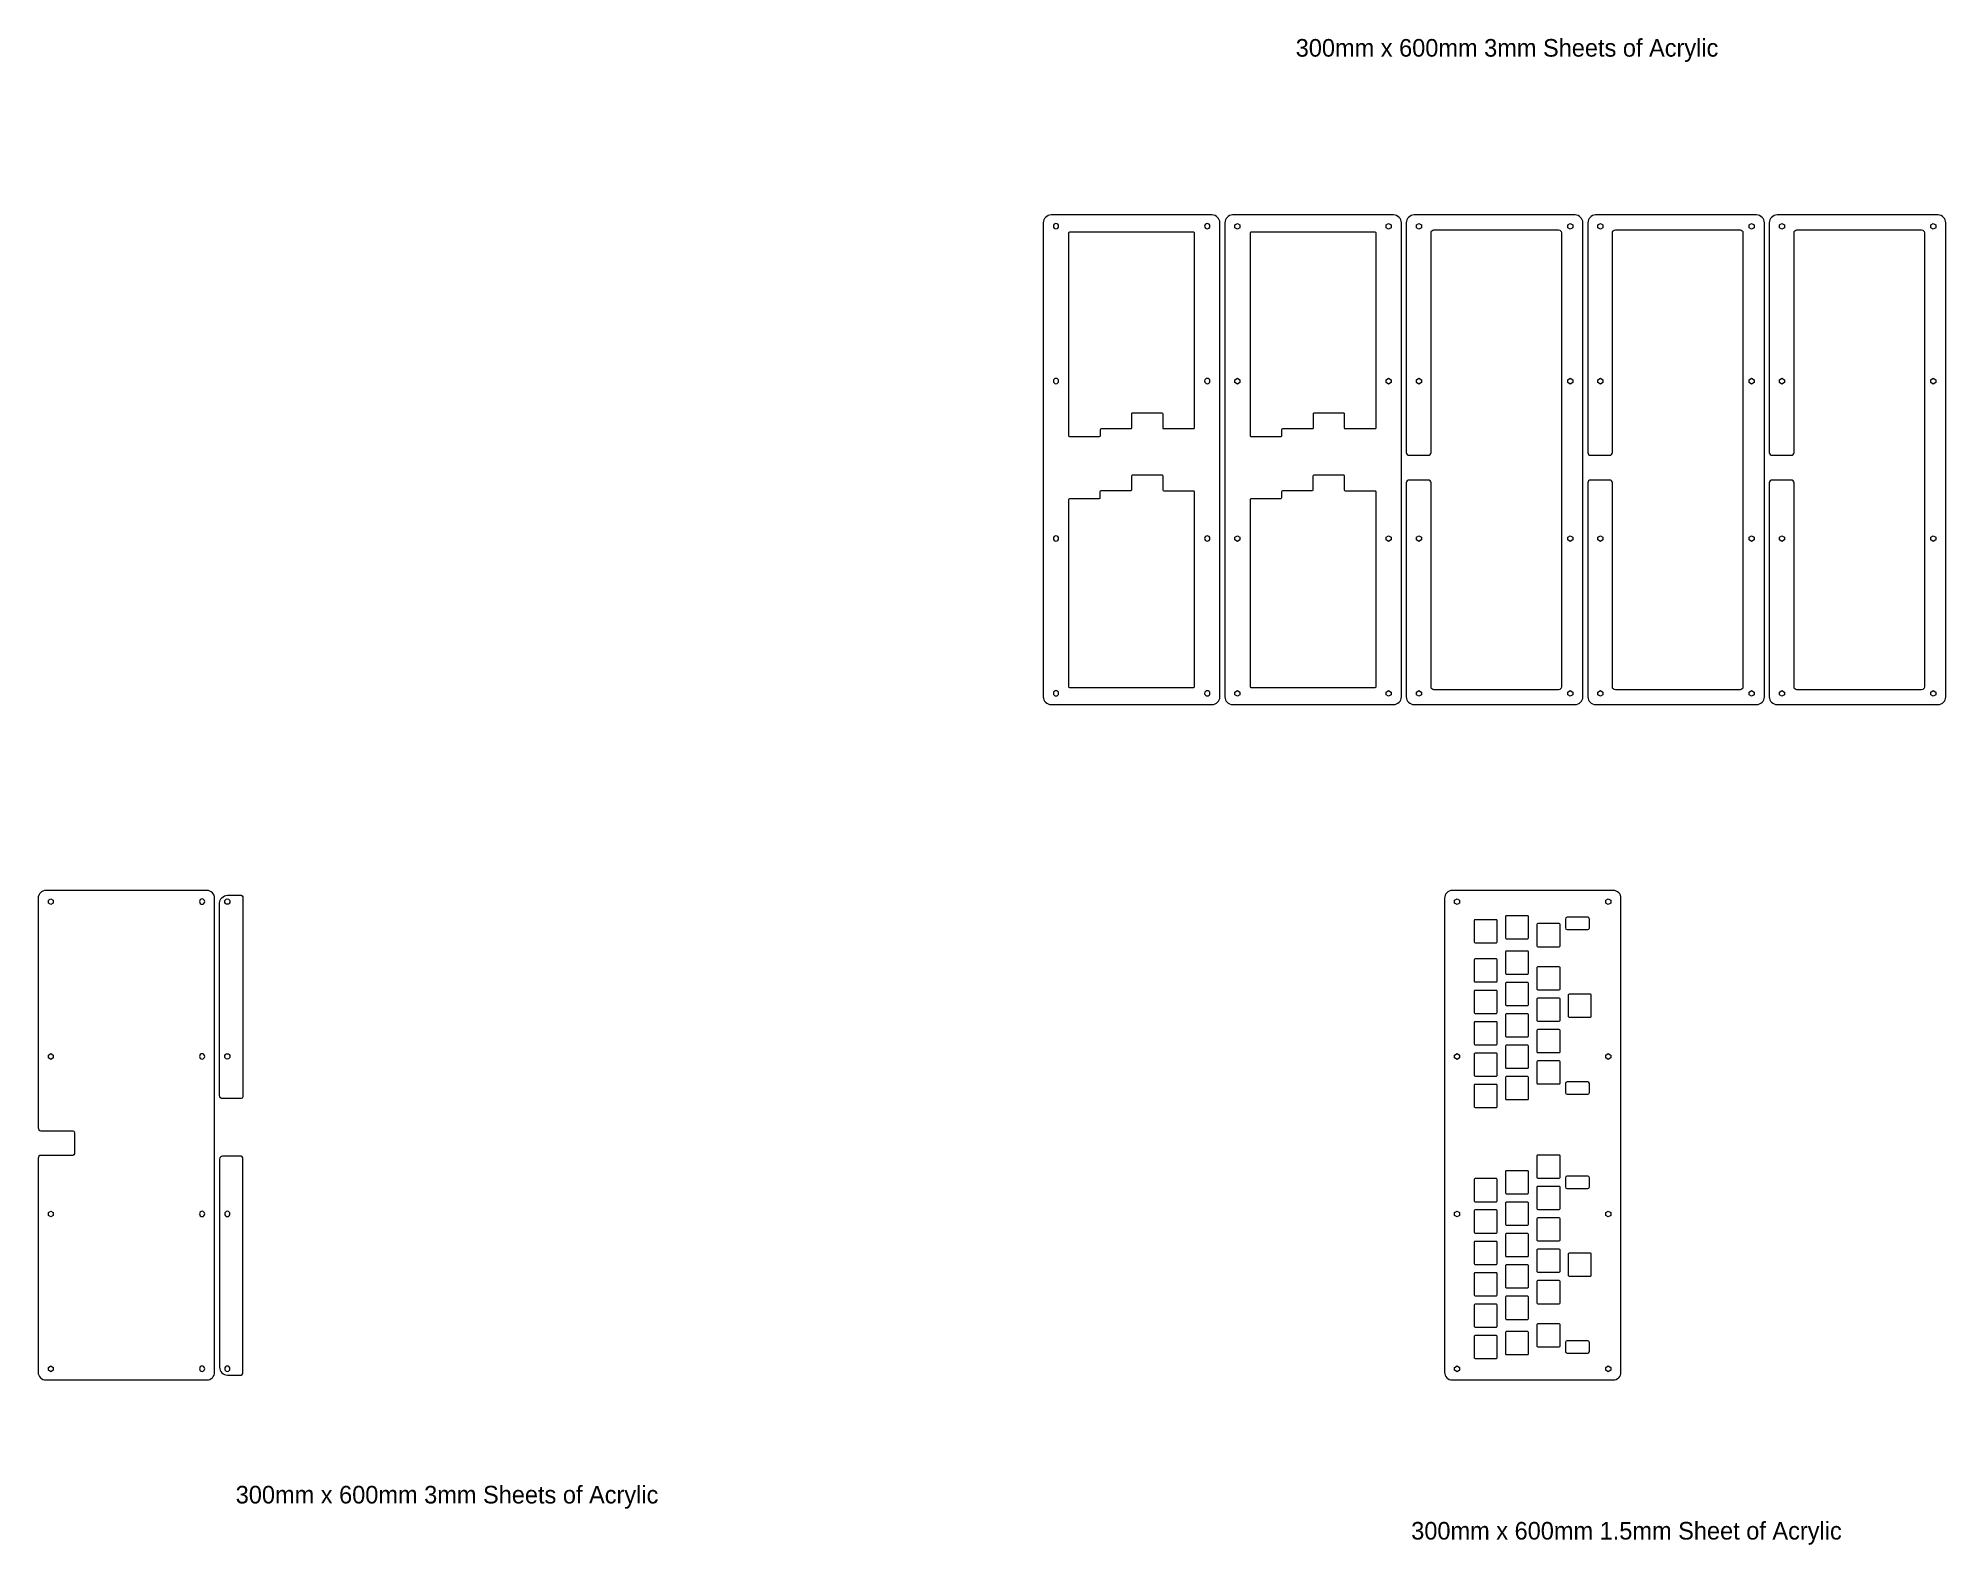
# Model space of a CAD drawing. Header units: inches. Extents: x 3 to 1161, y -859 to 56.
import ezdxf

# ---------------------------------------------------------------- set-up
doc = ezdxf.new("R2010")
doc.units = ezdxf.units.IN
doc.header["$MEASUREMENT"] = 0
doc.layers.add('All Layers', color=7, linetype='Continuous')

msp = doc.modelspace()

# ---------------------------------------------------------------- texts
at = {"layer": 'All Layers', "color": 7, "char_height": 10.686, "attachment_point": 7}
for s, insert in [('\\fMyriad Pro|b0|i0|c0|p34;\\W1;300mm x 600mm 3mm Sheets of Acrylic', (766.2, 41.5)), ('\\fMyriad Pro|b0|i0|c0|p34;\\W1;300mm x 600mm 3mm Sheets of Acrylic', (122.9, -836.8)), ('\\fMyriad Pro|b0|i0|c0|p34;\\W1;300mm x 600mm 1.5mm Sheet of Acrylic', (836.3, -858.7))]:
    msp.add_mtext(s, dxfattribs=dict(at, insert=insert))

# ---------------------------------------------------------------- blocks, each defined once
blk = doc.blocks.new('block 18')
at = {"layer": 'All Layers', "lineweight": 0}
for points in [[(1059.8, -57.4), (1061.3, -56.5), (1062.8, -57.4), (1062.8, -59.1), (1061.3, -60), (1059.8, -59.1), (1059.8, -57.4)], [(1151.6, -57.4), (1153.1, -56.5), (1154.6, -57.4), (1154.6, -59.1), (1153.1, -60), (1151.6, -59.1), (1151.6, -57.4)], [(1059.8, -151.4), (1061.3, -150.5), (1062.8, -151.4), (1062.8, -153.1), (1061.3, -154), (1059.8, -153.1), (1059.8, -151.4)], [(1151.6, -151.4), (1153.1, -150.5), (1154.6, -151.4), (1154.6, -153.1), (1153.1, -154), (1151.6, -153.1), (1151.6, -151.4)], [(1059.8, -247), (1061.3, -246.1), (1062.8, -247), (1062.8, -248.7), (1061.3, -249.6), (1059.8, -248.7), (1059.8, -247)], [(1151.6, -247), (1153.1, -246.1), (1154.6, -247), (1154.6, -248.7), (1153.1, -249.6), (1151.6, -248.7), (1151.6, -247)], [(1059.8, -341), (1061.3, -340.1), (1062.8, -341), (1062.8, -342.7), (1061.3, -343.6), (1059.8, -342.7), (1059.8, -341)], [(1151.6, -341), (1153.1, -340.1), (1154.6, -341), (1154.6, -342.7), (1153.1, -343.6), (1151.6, -342.7), (1151.6, -341)]]:
    blk.add_lwpolyline(points, dxfattribs=at)
blk.add_open_spline([(1053.6, -214), (1053.6, -213.1), (1054.4, -212.3), (1055.3, -212.3), (1055.3, -212.3), (1066.8, -212.3), (1066.8, -212.3), (1067.8, -212.3), (1068.6, -213.1), (1068.6, -214), (1068.6, -214), (1068.6, -337.9), (1068.6, -337.9), (1068.6, -338.8), (1069.4, -339.6), (1070.3, -339.6), (1070.3, -339.6), (1146, -339.6), (1146, -339.6), (1147, -339.6), (1147.8, -338.8), (1147.8, -337.9), (1147.8, -337.9), (1147.8, -62.2), (1147.8, -62.2), (1147.8, -61.2), (1147, -60.4), (1146, -60.4), (1146, -60.4), (1070.3, -60.4), (1070.3, -60.4), (1069.4, -60.4), (1068.6, -61.2), (1068.6, -62.2), (1068.6, -62.2), (1068.6, -195.5), (1068.6, -195.5), (1068.6, -196.5), (1067.8, -197.3), (1066.8, -197.3), (1066.8, -197.3), (1055.3, -197.3), (1055.3, -197.3), (1054.4, -197.3), (1053.6, -196.5), (1053.6, -195.5), (1053.6, -195.5), (1053.6, -56.2), (1053.6, -56.2), (1053.6, -53.6), (1055.7, -51.4), (1058.3, -51.4), (1058.3, -51.4), (1156, -51.4), (1156, -51.4), (1158.6, -51.4), (1160.7, -53.6), (1160.7, -56.2), (1160.7, -56.2), (1160.7, -343.9), (1160.7, -343.9), (1160.7, -346.5), (1158.6, -348.6), (1156, -348.6), (1156, -348.6), (1058.3, -348.6), (1058.3, -348.6), (1055.7, -348.6), (1053.6, -346.5), (1053.6, -343.9), (1053.6, -343.9), (1053.6, -214), (1053.6, -214)], degree=3, knots=[0, 0, 0, 0, 1, 1, 1, 2, 2, 2, 3, 3, 3, 4, 4, 4, 5, 5, 5, 6, 6, 6, 7, 7, 7, 8, 8, 8, 9, 9, 9, 10, 10, 10, 11, 11, 11, 12, 12, 12, 13, 13, 13, 14, 14, 14, 15, 15, 15, 16, 16, 16, 17, 17, 17, 18, 18, 18, 19, 19, 19, 20, 20, 20, 21, 21, 21, 22, 22, 22, 23, 23, 23, 24, 24, 24, 24], dxfattribs=at)
blk = doc.blocks.new('block 17')
at = {"layer": 'All Layers', "lineweight": 0}
for points in [[(1059.8, -57.4), (1061.3, -56.5), (1062.8, -57.4), (1062.8, -59.1), (1061.3, -60), (1059.8, -59.1), (1059.8, -57.4)], [(1151.6, -57.4), (1153.1, -56.5), (1154.6, -57.4), (1154.6, -59.1), (1153.1, -60), (1151.6, -59.1), (1151.6, -57.4)], [(1059.8, -151.4), (1061.3, -150.5), (1062.8, -151.4), (1062.8, -153.1), (1061.3, -154), (1059.8, -153.1), (1059.8, -151.4)], [(1151.6, -151.4), (1153.1, -150.5), (1154.6, -151.4), (1154.6, -153.1), (1153.1, -154), (1151.6, -153.1), (1151.6, -151.4)], [(1059.8, -247), (1061.3, -246.1), (1062.8, -247), (1062.8, -248.7), (1061.3, -249.6), (1059.8, -248.7), (1059.8, -247)], [(1151.6, -247), (1153.1, -246.1), (1154.6, -247), (1154.6, -248.7), (1153.1, -249.6), (1151.6, -248.7), (1151.6, -247)], [(1059.8, -341), (1061.3, -340.1), (1062.8, -341), (1062.8, -342.7), (1061.3, -343.6), (1059.8, -342.7), (1059.8, -341)], [(1151.6, -341), (1153.1, -340.1), (1154.6, -341), (1154.6, -342.7), (1153.1, -343.6), (1151.6, -342.7), (1151.6, -341)]]:
    blk.add_lwpolyline(points, dxfattribs=at)
blk.add_open_spline([(1053.6, -214), (1053.6, -213.1), (1054.4, -212.3), (1055.3, -212.3), (1055.3, -212.3), (1066.8, -212.3), (1066.8, -212.3), (1067.8, -212.3), (1068.6, -213.1), (1068.6, -214), (1068.6, -214), (1068.6, -337.9), (1068.6, -337.9), (1068.6, -338.8), (1069.4, -339.6), (1070.3, -339.6), (1070.3, -339.6), (1146, -339.6), (1146, -339.6), (1147, -339.6), (1147.8, -338.8), (1147.8, -337.9), (1147.8, -337.9), (1147.8, -62.2), (1147.8, -62.2), (1147.8, -61.2), (1147, -60.4), (1146, -60.4), (1146, -60.4), (1070.3, -60.4), (1070.3, -60.4), (1069.4, -60.4), (1068.6, -61.2), (1068.6, -62.2), (1068.6, -62.2), (1068.6, -195.5), (1068.6, -195.5), (1068.6, -196.5), (1067.8, -197.3), (1066.8, -197.3), (1066.8, -197.3), (1055.3, -197.3), (1055.3, -197.3), (1054.4, -197.3), (1053.6, -196.5), (1053.6, -195.5), (1053.6, -195.5), (1053.6, -56.2), (1053.6, -56.2), (1053.6, -53.6), (1055.7, -51.4), (1058.3, -51.4), (1058.3, -51.4), (1156, -51.4), (1156, -51.4), (1158.6, -51.4), (1160.7, -53.6), (1160.7, -56.2), (1160.7, -56.2), (1160.7, -343.9), (1160.7, -343.9), (1160.7, -346.5), (1158.6, -348.6), (1156, -348.6), (1156, -348.6), (1058.3, -348.6), (1058.3, -348.6), (1055.7, -348.6), (1053.6, -346.5), (1053.6, -343.9), (1053.6, -343.9), (1053.6, -214), (1053.6, -214)], degree=3, knots=[0, 0, 0, 0, 1, 1, 1, 2, 2, 2, 3, 3, 3, 4, 4, 4, 5, 5, 5, 6, 6, 6, 7, 7, 7, 8, 8, 8, 9, 9, 9, 10, 10, 10, 11, 11, 11, 12, 12, 12, 13, 13, 13, 14, 14, 14, 15, 15, 15, 16, 16, 16, 17, 17, 17, 18, 18, 18, 19, 19, 19, 20, 20, 20, 21, 21, 21, 22, 22, 22, 23, 23, 23, 24, 24, 24, 24], dxfattribs=at)
at = {"layer": 'All Layers'}
blk.add_blockref('block 18', (0, 0), dxfattribs=at)
blk = doc.blocks.new('block 19')
at = {"layer": 'All Layers', "lineweight": 0}
for points in [[(839.5, -57.4), (841, -56.5), (842.5, -57.4), (842.5, -59.1), (841, -60), (839.5, -59.1), (839.5, -57.4)], [(931.3, -57.4), (932.8, -56.5), (934.3, -57.4), (934.3, -59.1), (932.8, -60), (931.3, -59.1), (931.3, -57.4)], [(839.5, -151.4), (841, -150.5), (842.5, -151.4), (842.5, -153.1), (841, -154), (839.5, -153.1), (839.5, -151.4)], [(931.3, -151.4), (932.8, -150.5), (934.3, -151.4), (934.3, -153.1), (932.8, -154), (931.3, -153.1), (931.3, -151.4)], [(839.5, -247), (841, -246.1), (842.5, -247), (842.5, -248.7), (841, -249.6), (839.5, -248.7), (839.5, -247)], [(931.3, -247), (932.8, -246.1), (934.3, -247), (934.3, -248.7), (932.8, -249.6), (931.3, -248.7), (931.3, -247)], [(839.5, -341), (841, -340.1), (842.5, -341), (842.5, -342.7), (841, -343.6), (839.5, -342.7), (839.5, -341)], [(931.3, -341), (932.8, -340.1), (934.3, -341), (934.3, -342.7), (932.8, -343.6), (931.3, -342.7), (931.3, -341)]]:
    blk.add_lwpolyline(points, dxfattribs=at)
blk.add_open_spline([(833.3, -214), (833.3, -213.1), (834.1, -212.3), (835.1, -212.3), (835.1, -212.3), (846.5, -212.3), (846.5, -212.3), (847.5, -212.3), (848.3, -213.1), (848.3, -214), (848.3, -214), (848.3, -337.9), (848.3, -337.9), (848.3, -338.8), (849.1, -339.6), (850, -339.6), (850, -339.6), (925.7, -339.6), (925.7, -339.6), (926.7, -339.6), (927.5, -338.8), (927.5, -337.9), (927.5, -337.9), (927.5, -62.2), (927.5, -62.2), (927.5, -61.2), (926.7, -60.4), (925.7, -60.4), (925.7, -60.4), (850, -60.4), (850, -60.4), (849.1, -60.4), (848.3, -61.2), (848.3, -62.2), (848.3, -62.2), (848.3, -195.5), (848.3, -195.5), (848.3, -196.5), (847.5, -197.3), (846.5, -197.3), (846.5, -197.3), (835.1, -197.3), (835.1, -197.3), (834.1, -197.3), (833.3, -196.5), (833.3, -195.5), (833.3, -195.5), (833.3, -56.2), (833.3, -56.2), (833.3, -53.6), (835.4, -51.4), (838.1, -51.4), (838.1, -51.4), (935.7, -51.4), (935.7, -51.4), (938.3, -51.4), (940.5, -53.6), (940.5, -56.2), (940.5, -56.2), (940.5, -343.9), (940.5, -343.9), (940.5, -346.5), (938.3, -348.6), (935.7, -348.6), (935.7, -348.6), (838.1, -348.6), (838.1, -348.6), (835.4, -348.6), (833.3, -346.5), (833.3, -343.9), (833.3, -343.9), (833.3, -214), (833.3, -214)], degree=3, knots=[0, 0, 0, 0, 1, 1, 1, 2, 2, 2, 3, 3, 3, 4, 4, 4, 5, 5, 5, 6, 6, 6, 7, 7, 7, 8, 8, 8, 9, 9, 9, 10, 10, 10, 11, 11, 11, 12, 12, 12, 13, 13, 13, 14, 14, 14, 15, 15, 15, 16, 16, 16, 17, 17, 17, 18, 18, 18, 19, 19, 19, 20, 20, 20, 21, 21, 21, 22, 22, 22, 23, 23, 23, 24, 24, 24, 24], dxfattribs=at)
blk = doc.blocks.new('block 20')
at = {"layer": 'All Layers', "lineweight": 0}
for points in [[(949.6, -57.4), (951.1, -56.5), (952.6, -57.4), (952.6, -59.1), (951.1, -60), (949.6, -59.1), (949.6, -57.4)], [(1041.4, -57.4), (1042.9, -56.5), (1044.4, -57.4), (1044.4, -59.1), (1042.9, -60), (1041.4, -59.1), (1041.4, -57.4)], [(949.6, -151.4), (951.1, -150.5), (952.6, -151.4), (952.6, -153.1), (951.1, -154), (949.6, -153.1), (949.6, -151.4)], [(1041.4, -151.4), (1042.9, -150.5), (1044.4, -151.4), (1044.4, -153.1), (1042.9, -154), (1041.4, -153.1), (1041.4, -151.4)], [(949.6, -247), (951.1, -246.1), (952.6, -247), (952.6, -248.7), (951.1, -249.6), (949.6, -248.7), (949.6, -247)], [(1041.4, -247), (1042.9, -246.1), (1044.4, -247), (1044.4, -248.7), (1042.9, -249.6), (1041.4, -248.7), (1041.4, -247)], [(949.6, -341), (951.1, -340.1), (952.6, -341), (952.6, -342.7), (951.1, -343.6), (949.6, -342.7), (949.6, -341)], [(1041.4, -341), (1042.9, -340.1), (1044.4, -341), (1044.4, -342.7), (1042.9, -343.6), (1041.4, -342.7), (1041.4, -341)]]:
    blk.add_lwpolyline(points, dxfattribs=at)
blk.add_open_spline([(943.5, -214), (943.5, -213.1), (944.2, -212.3), (945.2, -212.3), (945.2, -212.3), (956.7, -212.3), (956.7, -212.3), (957.6, -212.3), (958.4, -213.1), (958.4, -214), (958.4, -214), (958.4, -337.9), (958.4, -337.9), (958.4, -338.8), (959.2, -339.6), (960.2, -339.6), (960.2, -339.6), (1035.9, -339.6), (1035.9, -339.6), (1036.8, -339.6), (1037.6, -338.8), (1037.6, -337.9), (1037.6, -337.9), (1037.6, -62.2), (1037.6, -62.2), (1037.6, -61.2), (1036.8, -60.4), (1035.9, -60.4), (1035.9, -60.4), (960.2, -60.4), (960.2, -60.4), (959.2, -60.4), (958.4, -61.2), (958.4, -62.2), (958.4, -62.2), (958.4, -195.5), (958.4, -195.5), (958.4, -196.5), (957.6, -197.3), (956.7, -197.3), (956.7, -197.3), (945.2, -197.3), (945.2, -197.3), (944.2, -197.3), (943.5, -196.5), (943.5, -195.5), (943.5, -195.5), (943.5, -56.2), (943.5, -56.2), (943.5, -53.6), (945.6, -51.4), (948.2, -51.4), (948.2, -51.4), (1045.8, -51.4), (1045.8, -51.4), (1048.5, -51.4), (1050.6, -53.6), (1050.6, -56.2), (1050.6, -56.2), (1050.6, -343.9), (1050.6, -343.9), (1050.6, -346.5), (1048.5, -348.6), (1045.8, -348.6), (1045.8, -348.6), (948.2, -348.6), (948.2, -348.6), (945.6, -348.6), (943.5, -346.5), (943.5, -343.9), (943.5, -343.9), (943.5, -214), (943.5, -214)], degree=3, knots=[0, 0, 0, 0, 1, 1, 1, 2, 2, 2, 3, 3, 3, 4, 4, 4, 5, 5, 5, 6, 6, 6, 7, 7, 7, 8, 8, 8, 9, 9, 9, 10, 10, 10, 11, 11, 11, 12, 12, 12, 13, 13, 13, 14, 14, 14, 15, 15, 15, 16, 16, 16, 17, 17, 17, 18, 18, 18, 19, 19, 19, 20, 20, 20, 21, 21, 21, 22, 22, 22, 23, 23, 23, 24, 24, 24, 24], dxfattribs=at)
blk = doc.blocks.new('block 21')
at = {"layer": 'All Layers', "lineweight": 0}
for points in [[(729.3, -57.4), (730.8, -56.5), (732.3, -57.4), (732.3, -59.1), (730.8, -60), (729.3, -59.1), (729.3, -57.4)], [(821.1, -57.4), (822.6, -56.5), (824.1, -57.4), (824.1, -59.1), (822.6, -60), (821.1, -59.1), (821.1, -57.4)], [(729.3, -151.4), (730.8, -150.5), (732.3, -151.4), (732.3, -153.1), (730.8, -154), (729.3, -153.1), (729.3, -151.4)], [(821.1, -151.4), (822.6, -150.5), (824.1, -151.4), (824.1, -153.1), (822.6, -154), (821.1, -153.1), (821.1, -151.4)], [(729.3, -247), (730.8, -246.1), (732.3, -247), (732.3, -248.7), (730.8, -249.6), (729.3, -248.7), (729.3, -247)], [(821.1, -247), (822.6, -246.1), (824.1, -247), (824.1, -248.7), (822.6, -249.6), (821.1, -248.7), (821.1, -247)], [(729.3, -341), (730.8, -340.1), (732.3, -341), (732.3, -342.7), (730.8, -343.6), (729.3, -342.7), (729.3, -341)], [(821.1, -341), (822.6, -340.1), (824.1, -341), (824.1, -342.7), (822.6, -343.6), (821.1, -342.7), (821.1, -341)]]:
    blk.add_lwpolyline(points, dxfattribs=at)
for points, knots in [([(825.6, -51.4), (828.2, -51.4), (830.3, -53.6), (830.3, -56.2), (830.3, -56.2), (830.3, -343.9), (830.3, -343.9), (830.3, -346.5), (828.2, -348.6), (825.6, -348.6), (825.6, -348.6), (727.9, -348.6), (727.9, -348.6), (725.3, -348.6), (723.2, -346.5), (723.2, -343.9), (723.2, -343.9), (723.2, -56.2), (723.2, -56.2), (723.2, -53.6), (725.3, -51.4), (727.9, -51.4), (727.9, -51.4), (825.6, -51.4), (825.6, -51.4)], [0, 0, 0, 0, 1, 1, 1, 2, 2, 2, 3, 3, 3, 4, 4, 4, 5, 5, 5, 6, 6, 6, 7, 7, 7, 8, 8, 8, 8]), ([(815, -180.6), (815, -180.9), (814.7, -181.1), (814.5, -181.1), (814.5, -181.1), (796.2, -181.1), (796.2, -181.1), (795.9, -181.1), (795.7, -180.9), (795.7, -180.6), (795.7, -180.6), (795.7, -172.1), (795.7, -172.1), (795.7, -171.8), (795.4, -171.6), (795.2, -171.6), (795.2, -171.6), (777.4, -171.6), (777.4, -171.6), (777.1, -171.6), (776.9, -171.8), (776.9, -172.1), (776.9, -172.1), (776.9, -180.6), (776.9, -180.6), (776.9, -180.9), (776.6, -181.1), (776.4, -181.1), (776.4, -181.1), (758.3, -181.1), (758.3, -181.1), (758, -181.1), (757.8, -181.3), (757.8, -181.6), (757.8, -181.6), (757.8, -185.4), (757.8, -185.4), (757.8, -185.6), (757.6, -185.9), (757.3, -185.9), (757.3, -185.9), (739, -185.9), (739, -185.9), (738.7, -185.9), (738.5, -185.6), (738.5, -185.4), (738.5, -185.4), (738.5, -62.3), (738.5, -62.3), (738.5, -62), (738.7, -61.8), (739, -61.8), (739, -61.8), (814.5, -61.8), (814.5, -61.8), (814.7, -61.8), (815, -62), (815, -62.3), (815, -62.3), (815, -180.6), (815, -180.6)], [0, 0, 0, 0, 1, 1, 1, 2, 2, 2, 3, 3, 3, 4, 4, 4, 5, 5, 5, 6, 6, 6, 7, 7, 7, 8, 8, 8, 9, 9, 9, 10, 10, 10, 11, 11, 11, 12, 12, 12, 13, 13, 13, 14, 14, 14, 15, 15, 15, 16, 16, 16, 17, 17, 17, 18, 18, 18, 19, 19, 19, 20, 20, 20, 20]), ([(815, -337.8), (815, -338), (814.7, -338.3), (814.5, -338.3), (814.5, -338.3), (739, -338.3), (739, -338.3), (738.7, -338.3), (738.5, -338), (738.5, -337.8), (738.5, -337.8), (738.5, -224.2), (738.5, -224.2), (738.5, -223.9), (738.7, -223.7), (739, -223.7), (739, -223.7), (757.1, -223.7), (757.1, -223.7), (757.3, -223.7), (757.6, -223.5), (757.6, -223.2), (757.6, -223.2), (757.6, -219.4), (757.6, -219.4), (757.6, -219.2), (757.8, -218.9), (758.1, -218.9), (758.1, -218.9), (776.1, -218.9), (776.1, -218.9), (776.4, -218.9), (776.6, -218.7), (776.6, -218.4), (776.6, -218.4), (776.6, -209.9), (776.6, -209.9), (776.6, -209.6), (776.8, -209.4), (777.1, -209.4), (777.1, -209.4), (795.4, -209.4), (795.4, -209.4), (795.7, -209.4), (795.9, -209.6), (795.9, -209.9), (795.9, -209.9), (795.9, -218.5), (795.9, -218.5), (795.9, -218.7), (796.1, -219), (796.4, -219), (796.4, -219), (814.5, -219), (814.5, -219), (814.7, -219), (815, -219.2), (815, -219.5), (815, -219.5), (815, -337.8), (815, -337.8)], [0, 0, 0, 0, 1, 1, 1, 2, 2, 2, 3, 3, 3, 4, 4, 4, 5, 5, 5, 6, 6, 6, 7, 7, 7, 8, 8, 8, 9, 9, 9, 10, 10, 10, 11, 11, 11, 12, 12, 12, 13, 13, 13, 14, 14, 14, 15, 15, 15, 16, 16, 16, 17, 17, 17, 18, 18, 18, 19, 19, 19, 20, 20, 20, 20])]:
    blk.add_open_spline(points, degree=3, knots=knots, dxfattribs=at)
blk = doc.blocks.new('block 23')
at = {"layer": 'All Layers', "lineweight": 0}
for points, knots in [([(715.4, -51.4), (718, -51.4), (720.2, -53.6), (720.2, -56.2), (720.2, -56.2), (720.2, -343.9), (720.2, -343.9), (720.2, -346.5), (718, -348.6), (715.4, -348.6), (715.4, -348.6), (617.8, -348.6), (617.8, -348.6), (615.1, -348.6), (613, -346.5), (613, -343.9), (613, -343.9), (613, -56.2), (613, -56.2), (613, -53.6), (615.1, -51.4), (617.8, -51.4), (617.8, -51.4), (715.4, -51.4), (715.4, -51.4)], [0, 0, 0, 0, 1, 1, 1, 2, 2, 2, 3, 3, 3, 4, 4, 4, 5, 5, 5, 6, 6, 6, 7, 7, 7, 8, 8, 8, 8]), ([(620.7, -56.6), (621.6, -56.6), (622.3, -57.3), (622.3, -58.2), (622.3, -59.1), (621.6, -59.8), (620.7, -59.8), (619.8, -59.8), (619.1, -59.1), (619.1, -58.2), (619.1, -57.3), (619.8, -56.6), (620.7, -56.6)], [0, 0, 0, 0, 1, 1, 1, 2, 2, 2, 3, 3, 3, 4, 4, 4, 4]), ([(712.5, -56.6), (713.4, -56.6), (714.1, -57.3), (714.1, -58.2), (714.1, -59.1), (713.4, -59.8), (712.5, -59.8), (711.6, -59.8), (710.9, -59.1), (710.9, -58.2), (710.9, -57.3), (711.6, -56.6), (712.5, -56.6)], [0, 0, 0, 0, 1, 1, 1, 2, 2, 2, 3, 3, 3, 4, 4, 4, 4]), ([(620.7, -150.6), (621.6, -150.6), (622.3, -151.3), (622.3, -152.2), (622.3, -153.1), (621.6, -153.8), (620.7, -153.8), (619.8, -153.8), (619.1, -153.1), (619.1, -152.2), (619.1, -151.3), (619.8, -150.6), (620.7, -150.6)], [0, 0, 0, 0, 1, 1, 1, 2, 2, 2, 3, 3, 3, 4, 4, 4, 4]), ([(712.5, -150.6), (713.4, -150.6), (714.1, -151.3), (714.1, -152.2), (714.1, -153.1), (713.4, -153.8), (712.5, -153.8), (711.6, -153.8), (710.9, -153.1), (710.9, -152.2), (710.9, -151.3), (711.6, -150.6), (712.5, -150.6)], [0, 0, 0, 0, 1, 1, 1, 2, 2, 2, 3, 3, 3, 4, 4, 4, 4]), ([(620.7, -246.2), (621.6, -246.2), (622.3, -246.9), (622.3, -247.8), (622.3, -248.7), (621.6, -249.4), (620.7, -249.4), (619.8, -249.4), (619.1, -248.7), (619.1, -247.8), (619.1, -246.9), (619.8, -246.2), (620.7, -246.2)], [0, 0, 0, 0, 1, 1, 1, 2, 2, 2, 3, 3, 3, 4, 4, 4, 4]), ([(712.5, -246.2), (713.4, -246.2), (714.1, -246.9), (714.1, -247.8), (714.1, -248.7), (713.4, -249.4), (712.5, -249.4), (711.6, -249.4), (710.9, -248.7), (710.9, -247.8), (710.9, -246.9), (711.6, -246.2), (712.5, -246.2)], [0, 0, 0, 0, 1, 1, 1, 2, 2, 2, 3, 3, 3, 4, 4, 4, 4]), ([(620.7, -340.2), (621.6, -340.2), (622.3, -340.9), (622.3, -341.8), (622.3, -342.7), (621.6, -343.4), (620.7, -343.4), (619.8, -343.4), (619.1, -342.7), (619.1, -341.8), (619.1, -340.9), (619.8, -340.2), (620.7, -340.2)], [0, 0, 0, 0, 1, 1, 1, 2, 2, 2, 3, 3, 3, 4, 4, 4, 4]), ([(712.5, -340.2), (713.4, -340.2), (714.1, -340.9), (714.1, -341.8), (714.1, -342.7), (713.4, -343.4), (712.5, -343.4), (711.6, -343.4), (710.9, -342.7), (710.9, -341.8), (710.9, -340.9), (711.6, -340.2), (712.5, -340.2)], [0, 0, 0, 0, 1, 1, 1, 2, 2, 2, 3, 3, 3, 4, 4, 4, 4])]:
    blk.add_open_spline(points, degree=3, knots=knots, dxfattribs=at)
blk = doc.blocks.new('block 24')
at = {"layer": 'All Layers', "lineweight": 0}
for points, knots in [([(715.4, -51.4), (718, -51.4), (720.2, -53.6), (720.2, -56.2), (720.2, -56.2), (720.2, -343.9), (720.2, -343.9), (720.2, -346.5), (718, -348.6), (715.4, -348.6), (715.4, -348.6), (617.8, -348.6), (617.8, -348.6), (615.1, -348.6), (613, -346.5), (613, -343.9), (613, -343.9), (613, -56.2), (613, -56.2), (613, -53.6), (615.1, -51.4), (617.8, -51.4), (617.8, -51.4), (715.4, -51.4), (715.4, -51.4)], [0, 0, 0, 0, 1, 1, 1, 2, 2, 2, 3, 3, 3, 4, 4, 4, 5, 5, 5, 6, 6, 6, 7, 7, 7, 8, 8, 8, 8]), ([(704.8, -180.6), (704.8, -180.9), (704.6, -181.1), (704.3, -181.1), (704.3, -181.1), (686, -181.1), (686, -181.1), (685.7, -181.1), (685.5, -180.9), (685.5, -180.6), (685.5, -180.6), (685.5, -172.1), (685.5, -172.1), (685.5, -171.8), (685.3, -171.6), (685, -171.6), (685, -171.6), (667.2, -171.6), (667.2, -171.6), (666.9, -171.6), (666.7, -171.8), (666.7, -172.1), (666.7, -172.1), (666.7, -180.6), (666.7, -180.6), (666.7, -180.9), (666.5, -181.1), (666.2, -181.1), (666.2, -181.1), (648.2, -181.1), (648.2, -181.1), (647.9, -181.1), (647.7, -181.3), (647.7, -181.6), (647.7, -181.6), (647.7, -185.4), (647.7, -185.4), (647.7, -185.6), (647.4, -185.9), (647.2, -185.9), (647.2, -185.9), (628.9, -185.9), (628.9, -185.9), (628.6, -185.9), (628.4, -185.6), (628.4, -185.4), (628.4, -185.4), (628.4, -62.3), (628.4, -62.3), (628.4, -62), (628.6, -61.8), (628.9, -61.8), (628.9, -61.8), (704.3, -61.8), (704.3, -61.8), (704.6, -61.8), (704.8, -62), (704.8, -62.3), (704.8, -62.3), (704.8, -180.6), (704.8, -180.6)], [0, 0, 0, 0, 1, 1, 1, 2, 2, 2, 3, 3, 3, 4, 4, 4, 5, 5, 5, 6, 6, 6, 7, 7, 7, 8, 8, 8, 9, 9, 9, 10, 10, 10, 11, 11, 11, 12, 12, 12, 13, 13, 13, 14, 14, 14, 15, 15, 15, 16, 16, 16, 17, 17, 17, 18, 18, 18, 19, 19, 19, 20, 20, 20, 20]), ([(704.8, -337.8), (704.8, -338), (704.6, -338.3), (704.3, -338.3), (704.3, -338.3), (628.9, -338.3), (628.9, -338.3), (628.6, -338.3), (628.4, -338), (628.4, -337.8), (628.4, -337.8), (628.4, -224.2), (628.4, -224.2), (628.4, -223.9), (628.6, -223.7), (628.9, -223.7), (628.9, -223.7), (646.9, -223.7), (646.9, -223.7), (647.2, -223.7), (647.4, -223.5), (647.4, -223.2), (647.4, -223.2), (647.4, -219.4), (647.4, -219.4), (647.4, -219.2), (647.6, -218.9), (647.9, -218.9), (647.9, -218.9), (666, -218.9), (666, -218.9), (666.2, -218.9), (666.5, -218.7), (666.5, -218.4), (666.5, -218.4), (666.5, -209.9), (666.5, -209.9), (666.5, -209.6), (666.7, -209.4), (667, -209.4), (667, -209.4), (685.3, -209.4), (685.3, -209.4), (685.5, -209.4), (685.8, -209.6), (685.8, -209.9), (685.8, -209.9), (685.8, -218.5), (685.8, -218.5), (685.8, -218.7), (686, -219), (686.3, -219), (686.3, -219), (704.3, -219), (704.3, -219), (704.6, -219), (704.8, -219.2), (704.8, -219.5), (704.8, -219.5), (704.8, -337.8), (704.8, -337.8)], [0, 0, 0, 0, 1, 1, 1, 2, 2, 2, 3, 3, 3, 4, 4, 4, 5, 5, 5, 6, 6, 6, 7, 7, 7, 8, 8, 8, 9, 9, 9, 10, 10, 10, 11, 11, 11, 12, 12, 12, 13, 13, 13, 14, 14, 14, 15, 15, 15, 16, 16, 16, 17, 17, 17, 18, 18, 18, 19, 19, 19, 20, 20, 20, 20])]:
    blk.add_open_spline(points, degree=3, knots=knots, dxfattribs=at)
blk = doc.blocks.new('block 22')
at = {"layer": 'All Layers'}
for name in ['block 23', 'block 24']:
    blk.add_blockref(name, (0, 0), dxfattribs=at)
blk = doc.blocks.new('block 26')
at = {"layer": 'All Layers', "lineweight": 0}
blk.add_open_spline([(945.1, -681.6), (945.4, -681.6), (945.6, -681.8), (945.6, -682.1), (945.6, -682.1), (945.6, -695.1), (945.6, -695.1), (945.6, -695.4), (945.4, -695.6), (945.1, -695.6), (945.1, -695.6), (932.1, -695.6), (932.1, -695.6), (931.8, -695.6), (931.6, -695.4), (931.6, -695.1), (931.6, -695.1), (931.6, -682.1), (931.6, -682.1), (931.6, -681.8), (931.8, -681.6), (932.1, -681.6), (932.1, -681.6), (945.1, -681.6), (945.1, -681.6)], degree=3, knots=[0, 0, 0, 0, 1, 1, 1, 2, 2, 2, 3, 3, 3, 4, 4, 4, 5, 5, 5, 6, 6, 6, 7, 7, 7, 8, 8, 8, 8], dxfattribs=at)
blk = doc.blocks.new('block 27')
at = {"layer": 'All Layers', "lineweight": 0}
blk.add_open_spline([(945.1, -524.4), (945.4, -524.4), (945.6, -524.7), (945.6, -524.9), (945.6, -524.9), (945.6, -537.9), (945.6, -537.9), (945.6, -538.2), (945.4, -538.4), (945.1, -538.4), (945.1, -538.4), (932.1, -538.4), (932.1, -538.4), (931.8, -538.4), (931.6, -538.2), (931.6, -537.9), (931.6, -537.9), (931.6, -524.9), (931.6, -524.9), (931.6, -524.7), (931.8, -524.4), (932.1, -524.4), (932.1, -524.4), (945.1, -524.4), (945.1, -524.4)], degree=3, knots=[0, 0, 0, 0, 1, 1, 1, 2, 2, 2, 3, 3, 3, 4, 4, 4, 5, 5, 5, 6, 6, 6, 7, 7, 7, 8, 8, 8, 8], dxfattribs=at)
blk = doc.blocks.new('block 25')
at = {"layer": 'All Layers', "lineweight": 0}
for points in [[(862.6, -467.4), (864.1, -466.5), (865.6, -467.4), (865.6, -469.1), (864.1, -470), (862.6, -469.1), (862.6, -467.4)], [(954.4, -467.4), (955.9, -466.5), (957.4, -467.4), (957.4, -469.1), (955.9, -470), (954.4, -469.1), (954.4, -467.4)], [(862.6, -561.4), (864.1, -560.5), (865.6, -561.4), (865.6, -563.1), (864.1, -564), (862.6, -563.1), (862.6, -561.4)], [(954.4, -561.4), (955.9, -560.5), (957.4, -561.4), (957.4, -563.1), (955.9, -564), (954.4, -563.1), (954.4, -561.4)], [(862.6, -657), (864.1, -656.1), (865.6, -657), (865.6, -658.7), (864.1, -659.6), (862.6, -658.7), (862.6, -657)], [(954.4, -657), (955.9, -656.1), (957.4, -657), (957.4, -658.7), (955.9, -659.6), (954.4, -658.7), (954.4, -657)], [(862.6, -751), (864.1, -750.1), (865.6, -751), (865.6, -752.7), (864.1, -753.6), (862.6, -752.7), (862.6, -751)], [(954.4, -751), (955.9, -750.1), (957.4, -751), (957.4, -752.7), (955.9, -753.6), (954.4, -752.7), (954.4, -751)]]:
    blk.add_lwpolyline(points, dxfattribs=at)
for points in [[(958.9, -461.4), (961.5, -461.4), (963.6, -463.6), (963.6, -466.2), (963.6, -466.2), (963.6, -753.9), (963.6, -753.9), (963.6, -756.5), (961.5, -758.6), (958.9, -758.6), (958.9, -758.6), (861.2, -758.6), (861.2, -758.6), (858.6, -758.6), (856.5, -756.5), (856.5, -753.9), (856.5, -753.9), (856.5, -466.2), (856.5, -466.2), (856.5, -463.6), (858.6, -461.4), (861.2, -461.4), (861.2, -461.4), (958.9, -461.4), (958.9, -461.4)], [(874.5, -492.7), (874.5, -492.7), (874.5, -479.7), (874.5, -479.7), (874.5, -479.4), (874.7, -479.2), (875, -479.2), (875, -479.2), (888, -479.2), (888, -479.2), (888.2, -479.2), (888.5, -479.4), (888.5, -479.7), (888.5, -479.7), (888.5, -492.7), (888.5, -492.7), (888.5, -493), (888.2, -493.2), (888, -493.2), (888, -493.2), (875, -493.2), (875, -493.2), (874.7, -493.2), (874.5, -493), (874.5, -492.7)], [(893.5, -490.3), (893.5, -490.3), (893.5, -477.3), (893.5, -477.3), (893.5, -477), (893.7, -476.8), (894, -476.8), (894, -476.8), (907, -476.8), (907, -476.8), (907.3, -476.8), (907.5, -477), (907.5, -477.3), (907.5, -477.3), (907.5, -490.3), (907.5, -490.3), (907.5, -490.6), (907.3, -490.8), (907, -490.8), (907, -490.8), (894, -490.8), (894, -490.8), (893.7, -490.8), (893.5, -490.6), (893.5, -490.3)], [(912.6, -495.1), (912.6, -495.1), (912.6, -482.1), (912.6, -482.1), (912.6, -481.8), (912.8, -481.6), (913.1, -481.6), (913.1, -481.6), (926.1, -481.6), (926.1, -481.6), (926.3, -481.6), (926.6, -481.8), (926.6, -482.1), (926.6, -482.1), (926.6, -495.1), (926.6, -495.1), (926.6, -495.4), (926.3, -495.6), (926.1, -495.6), (926.1, -495.6), (913.1, -495.6), (913.1, -495.6), (912.8, -495.6), (912.6, -495.4), (912.6, -495.1)], [(930.9, -485.2), (930.4, -485.2), (929.9, -484.7), (929.9, -484.1), (929.9, -484.1), (929.9, -478.8), (929.9, -478.8), (929.9, -478.2), (930.4, -477.7), (930.9, -477.7), (930.9, -477.7), (943.4, -477.7), (943.4, -477.7), (944, -477.7), (944.4, -478.2), (944.4, -478.8), (944.4, -478.8), (944.4, -484.1), (944.4, -484.1), (944.4, -484.7), (944, -485.2), (943.4, -485.2), (943.4, -485.2), (930.9, -485.2), (930.9, -485.2)], [(874.5, -516.5), (874.5, -516.5), (874.5, -503.5), (874.5, -503.5), (874.5, -503.2), (874.7, -503), (875, -503), (875, -503), (888, -503), (888, -503), (888.2, -503), (888.5, -503.2), (888.5, -503.5), (888.5, -503.5), (888.5, -516.5), (888.5, -516.5), (888.5, -516.8), (888.2, -517), (888, -517), (888, -517), (875, -517), (875, -517), (874.7, -517), (874.5, -516.8), (874.5, -516.5)], [(893.5, -511.7), (893.5, -511.7), (893.5, -498.7), (893.5, -498.7), (893.5, -498.5), (893.7, -498.2), (894, -498.2), (894, -498.2), (907, -498.2), (907, -498.2), (907.3, -498.2), (907.5, -498.5), (907.5, -498.7), (907.5, -498.7), (907.5, -511.7), (907.5, -511.7), (907.5, -512), (907.3, -512.2), (907, -512.2), (907, -512.2), (894, -512.2), (894, -512.2), (893.7, -512.2), (893.5, -512), (893.5, -511.7)], [(912.6, -521.3), (912.6, -521.3), (912.6, -508.3), (912.6, -508.3), (912.6, -508), (912.8, -507.8), (913.1, -507.8), (913.1, -507.8), (926.1, -507.8), (926.1, -507.8), (926.3, -507.8), (926.6, -508), (926.6, -508.3), (926.6, -508.3), (926.6, -521.3), (926.6, -521.3), (926.6, -521.5), (926.3, -521.8), (926.1, -521.8), (926.1, -521.8), (913.1, -521.8), (913.1, -521.8), (912.8, -521.8), (912.6, -521.5), (912.6, -521.3)], [(893.5, -530.8), (893.5, -530.8), (893.5, -517.8), (893.5, -517.8), (893.5, -517.5), (893.7, -517.3), (894, -517.3), (894, -517.3), (907, -517.3), (907, -517.3), (907.3, -517.3), (907.5, -517.5), (907.5, -517.8), (907.5, -517.8), (907.5, -530.8), (907.5, -530.8), (907.5, -531.1), (907.3, -531.3), (907, -531.3), (907, -531.3), (894, -531.3), (894, -531.3), (893.7, -531.3), (893.5, -531.1), (893.5, -530.8)], [(874.5, -535.6), (874.5, -535.6), (874.5, -522.6), (874.5, -522.6), (874.5, -522.3), (874.7, -522.1), (875, -522.1), (875, -522.1), (888, -522.1), (888, -522.1), (888.2, -522.1), (888.5, -522.3), (888.5, -522.6), (888.5, -522.6), (888.5, -535.6), (888.5, -535.6), (888.5, -535.8), (888.2, -536.1), (888, -536.1), (888, -536.1), (875, -536.1), (875, -536.1), (874.7, -536.1), (874.5, -535.8), (874.5, -535.6)], [(912.6, -540.3), (912.6, -540.3), (912.6, -527.3), (912.6, -527.3), (912.6, -527), (912.8, -526.8), (913.1, -526.8), (913.1, -526.8), (926.1, -526.8), (926.1, -526.8), (926.3, -526.8), (926.6, -527), (926.6, -527.3), (926.6, -527.3), (926.6, -540.3), (926.6, -540.3), (926.6, -540.6), (926.3, -540.8), (926.1, -540.8), (926.1, -540.8), (913.1, -540.8), (913.1, -540.8), (912.8, -540.8), (912.6, -540.6), (912.6, -540.3)], [(874.5, -554.6), (874.5, -554.6), (874.5, -541.6), (874.5, -541.6), (874.5, -541.3), (874.7, -541.1), (875, -541.1), (875, -541.1), (888, -541.1), (888, -541.1), (888.2, -541.1), (888.5, -541.3), (888.5, -541.6), (888.5, -541.6), (888.5, -554.6), (888.5, -554.6), (888.5, -554.9), (888.2, -555.1), (888, -555.1), (888, -555.1), (875, -555.1), (875, -555.1), (874.7, -555.1), (874.5, -554.9), (874.5, -554.6)], [(893.5, -549.8), (893.5, -549.8), (893.5, -536.8), (893.5, -536.8), (893.5, -536.6), (893.7, -536.3), (894, -536.3), (894, -536.3), (907, -536.3), (907, -536.3), (907.3, -536.3), (907.5, -536.6), (907.5, -536.8), (907.5, -536.8), (907.5, -549.8), (907.5, -549.8), (907.5, -550.1), (907.3, -550.3), (907, -550.3), (907, -550.3), (894, -550.3), (894, -550.3), (893.7, -550.3), (893.5, -550.1), (893.5, -549.8)], [(893.5, -568.9), (893.5, -568.9), (893.5, -555.9), (893.5, -555.9), (893.5, -555.6), (893.7, -555.4), (894, -555.4), (894, -555.4), (907, -555.4), (907, -555.4), (907.3, -555.4), (907.5, -555.6), (907.5, -555.9), (907.5, -555.9), (907.5, -568.9), (907.5, -568.9), (907.5, -569.2), (907.3, -569.4), (907, -569.4), (907, -569.4), (894, -569.4), (894, -569.4), (893.7, -569.4), (893.5, -569.2), (893.5, -568.9)], [(912.6, -559.4), (912.6, -559.4), (912.6, -546.4), (912.6, -546.4), (912.6, -546.1), (912.8, -545.9), (913.1, -545.9), (913.1, -545.9), (926.1, -545.9), (926.1, -545.9), (926.3, -545.9), (926.6, -546.1), (926.6, -546.4), (926.6, -546.4), (926.6, -559.4), (926.6, -559.4), (926.6, -559.6), (926.3, -559.9), (926.1, -559.9), (926.1, -559.9), (913.1, -559.9), (913.1, -559.9), (912.8, -559.9), (912.6, -559.6), (912.6, -559.4)], [(874.5, -573.7), (874.5, -573.7), (874.5, -560.7), (874.5, -560.7), (874.5, -560.4), (874.7, -560.2), (875, -560.2), (875, -560.2), (888, -560.2), (888, -560.2), (888.2, -560.2), (888.5, -560.4), (888.5, -560.7), (888.5, -560.7), (888.5, -573.7), (888.5, -573.7), (888.5, -573.9), (888.2, -574.2), (888, -574.2), (888, -574.2), (875, -574.2), (875, -574.2), (874.7, -574.2), (874.5, -573.9), (874.5, -573.7)], [(912.6, -578.4), (912.6, -578.4), (912.6, -565.4), (912.6, -565.4), (912.6, -565.1), (912.8, -564.9), (913.1, -564.9), (913.1, -564.9), (926.1, -564.9), (926.1, -564.9), (926.3, -564.9), (926.6, -565.1), (926.6, -565.4), (926.6, -565.4), (926.6, -578.4), (926.6, -578.4), (926.6, -578.7), (926.3, -578.9), (926.1, -578.9), (926.1, -578.9), (913.1, -578.9), (913.1, -578.9), (912.8, -578.9), (912.6, -578.7), (912.6, -578.4)], [(893.5, -587.9), (893.5, -587.9), (893.5, -574.9), (893.5, -574.9), (893.5, -574.7), (893.7, -574.4), (894, -574.4), (894, -574.4), (907, -574.4), (907, -574.4), (907.3, -574.4), (907.5, -574.7), (907.5, -574.9), (907.5, -574.9), (907.5, -587.9), (907.5, -587.9), (907.5, -588.2), (907.3, -588.4), (907, -588.4), (907, -588.4), (894, -588.4), (894, -588.4), (893.7, -588.4), (893.5, -588.2), (893.5, -587.9)], [(930.9, -585.2), (930.4, -585.2), (929.9, -584.7), (929.9, -584.1), (929.9, -584.1), (929.9, -578.7), (929.9, -578.7), (929.9, -578.2), (930.4, -577.7), (930.9, -577.7), (930.9, -577.7), (943.4, -577.7), (943.4, -577.7), (944, -577.7), (944.4, -578.2), (944.4, -578.7), (944.4, -578.7), (944.4, -584.1), (944.4, -584.1), (944.4, -584.7), (944, -585.2), (943.4, -585.2), (943.4, -585.2), (930.9, -585.2), (930.9, -585.2)], [(874.5, -592.7), (874.5, -592.7), (874.5, -579.7), (874.5, -579.7), (874.5, -579.4), (874.7, -579.2), (875, -579.2), (875, -579.2), (888, -579.2), (888, -579.2), (888.2, -579.2), (888.5, -579.4), (888.5, -579.7), (888.5, -579.7), (888.5, -592.7), (888.5, -592.7), (888.5, -593), (888.2, -593.2), (888, -593.2), (888, -593.2), (875, -593.2), (875, -593.2), (874.7, -593.2), (874.5, -593), (874.5, -592.7)], [(912.6, -635.6), (912.6, -635.6), (912.6, -622.6), (912.6, -622.6), (912.6, -622.3), (912.8, -622.1), (913.1, -622.1), (913.1, -622.1), (926.1, -622.1), (926.1, -622.1), (926.3, -622.1), (926.6, -622.3), (926.6, -622.6), (926.6, -622.6), (926.6, -635.6), (926.6, -635.6), (926.6, -635.8), (926.3, -636.1), (926.1, -636.1), (926.1, -636.1), (913.1, -636.1), (913.1, -636.1), (912.8, -636.1), (912.6, -635.8), (912.6, -635.6)], [(874.5, -649.9), (874.5, -649.9), (874.5, -636.9), (874.5, -636.9), (874.5, -636.6), (874.7, -636.4), (875, -636.4), (875, -636.4), (888, -636.4), (888, -636.4), (888.2, -636.4), (888.5, -636.6), (888.5, -636.9), (888.5, -636.9), (888.5, -649.9), (888.5, -649.9), (888.5, -650.1), (888.2, -650.4), (888, -650.4), (888, -650.4), (875, -650.4), (875, -650.4), (874.7, -650.4), (874.5, -650.1), (874.5, -649.9)], [(893.5, -645.1), (893.5, -645.1), (893.5, -632.1), (893.5, -632.1), (893.5, -631.8), (893.7, -631.6), (894, -631.6), (894, -631.6), (907, -631.6), (907, -631.6), (907.3, -631.6), (907.5, -631.8), (907.5, -632.1), (907.5, -632.1), (907.5, -645.1), (907.5, -645.1), (907.5, -645.4), (907.3, -645.6), (907, -645.6), (907, -645.6), (894, -645.6), (894, -645.6), (893.7, -645.6), (893.5, -645.4), (893.5, -645.1)], [(930.9, -642.4), (930.4, -642.4), (929.9, -641.9), (929.9, -641.3), (929.9, -641.3), (929.9, -635.9), (929.9, -635.9), (929.9, -635.3), (930.4, -634.9), (930.9, -634.9), (930.9, -634.9), (943.4, -634.9), (943.4, -634.9), (944, -634.9), (944.4, -635.3), (944.4, -635.9), (944.4, -635.9), (944.4, -641.3), (944.4, -641.3), (944.4, -641.9), (944, -642.4), (943.4, -642.4), (943.4, -642.4), (930.9, -642.4), (930.9, -642.4)], [(912.6, -654.6), (912.6, -654.6), (912.6, -641.6), (912.6, -641.6), (912.6, -641.3), (912.8, -641.1), (913.1, -641.1), (913.1, -641.1), (926.1, -641.1), (926.1, -641.1), (926.3, -641.1), (926.6, -641.3), (926.6, -641.6), (926.6, -641.6), (926.6, -654.6), (926.6, -654.6), (926.6, -654.9), (926.3, -655.1), (926.1, -655.1), (926.1, -655.1), (913.1, -655.1), (913.1, -655.1), (912.8, -655.1), (912.6, -654.9), (912.6, -654.6)], [(874.5, -668.9), (874.5, -668.9), (874.5, -655.9), (874.5, -655.9), (874.5, -655.6), (874.7, -655.4), (875, -655.4), (875, -655.4), (888, -655.4), (888, -655.4), (888.2, -655.4), (888.5, -655.6), (888.5, -655.9), (888.5, -655.9), (888.5, -668.9), (888.5, -668.9), (888.5, -669.2), (888.2, -669.4), (888, -669.4), (888, -669.4), (875, -669.4), (875, -669.4), (874.7, -669.4), (874.5, -669.2), (874.5, -668.9)], [(893.5, -664.1), (893.5, -664.1), (893.5, -651.1), (893.5, -651.1), (893.5, -650.9), (893.7, -650.6), (894, -650.6), (894, -650.6), (907, -650.6), (907, -650.6), (907.3, -650.6), (907.5, -650.9), (907.5, -651.1), (907.5, -651.1), (907.5, -664.1), (907.5, -664.1), (907.5, -664.4), (907.3, -664.6), (907, -664.6), (907, -664.6), (894, -664.6), (894, -664.6), (893.7, -664.6), (893.5, -664.4), (893.5, -664.1)], [(893.5, -683.2), (893.5, -683.2), (893.5, -670.2), (893.5, -670.2), (893.5, -669.9), (893.7, -669.7), (894, -669.7), (894, -669.7), (907, -669.7), (907, -669.7), (907.3, -669.7), (907.5, -669.9), (907.5, -670.2), (907.5, -670.2), (907.5, -683.2), (907.5, -683.2), (907.5, -683.5), (907.3, -683.7), (907, -683.7), (907, -683.7), (894, -683.7), (894, -683.7), (893.7, -683.7), (893.5, -683.5), (893.5, -683.2)], [(912.6, -673.7), (912.6, -673.7), (912.6, -660.7), (912.6, -660.7), (912.6, -660.4), (912.8, -660.2), (913.1, -660.2), (913.1, -660.2), (926.1, -660.2), (926.1, -660.2), (926.3, -660.2), (926.6, -660.4), (926.6, -660.7), (926.6, -660.7), (926.6, -673.7), (926.6, -673.7), (926.6, -673.9), (926.3, -674.2), (926.1, -674.2), (926.1, -674.2), (913.1, -674.2), (913.1, -674.2), (912.8, -674.2), (912.6, -673.9), (912.6, -673.7)], [(874.5, -688), (874.5, -688), (874.5, -675), (874.5, -675), (874.5, -674.7), (874.7, -674.5), (875, -674.5), (875, -674.5), (888, -674.5), (888, -674.5), (888.2, -674.5), (888.5, -674.7), (888.5, -675), (888.5, -675), (888.5, -688), (888.5, -688), (888.5, -688.2), (888.2, -688.5), (888, -688.5), (888, -688.5), (875, -688.5), (875, -688.5), (874.7, -688.5), (874.5, -688.2), (874.5, -688)], [(912.6, -692.7), (912.6, -692.7), (912.6, -679.7), (912.6, -679.7), (912.6, -679.4), (912.8, -679.2), (913.1, -679.2), (913.1, -679.2), (926.1, -679.2), (926.1, -679.2), (926.3, -679.2), (926.6, -679.4), (926.6, -679.7), (926.6, -679.7), (926.6, -692.7), (926.6, -692.7), (926.6, -693), (926.3, -693.2), (926.1, -693.2), (926.1, -693.2), (913.1, -693.2), (913.1, -693.2), (912.8, -693.2), (912.6, -693), (912.6, -692.7)], [(874.5, -707), (874.5, -707), (874.5, -694), (874.5, -694), (874.5, -693.7), (874.7, -693.5), (875, -693.5), (875, -693.5), (888, -693.5), (888, -693.5), (888.2, -693.5), (888.5, -693.7), (888.5, -694), (888.5, -694), (888.5, -707), (888.5, -707), (888.5, -707.3), (888.2, -707.5), (888, -707.5), (888, -707.5), (875, -707.5), (875, -707.5), (874.7, -707.5), (874.5, -707.3), (874.5, -707)], [(893.5, -702.2), (893.5, -702.2), (893.5, -689.2), (893.5, -689.2), (893.5, -689), (893.7, -688.7), (894, -688.7), (894, -688.7), (907, -688.7), (907, -688.7), (907.3, -688.7), (907.5, -689), (907.5, -689.2), (907.5, -689.2), (907.5, -702.2), (907.5, -702.2), (907.5, -702.5), (907.3, -702.7), (907, -702.7), (907, -702.7), (894, -702.7), (894, -702.7), (893.7, -702.7), (893.5, -702.5), (893.5, -702.2)], [(912.6, -711.8), (912.6, -711.8), (912.6, -698.8), (912.6, -698.8), (912.6, -698.5), (912.8, -698.3), (913.1, -698.3), (913.1, -698.3), (926.1, -698.3), (926.1, -698.3), (926.3, -698.3), (926.6, -698.5), (926.6, -698.8), (926.6, -698.8), (926.6, -711.8), (926.6, -711.8), (926.6, -712), (926.3, -712.3), (926.1, -712.3), (926.1, -712.3), (913.1, -712.3), (913.1, -712.3), (912.8, -712.3), (912.6, -712), (912.6, -711.8)], [(874.5, -726.1), (874.5, -726.1), (874.5, -713.1), (874.5, -713.1), (874.5, -712.8), (874.7, -712.6), (875, -712.6), (875, -712.6), (888, -712.6), (888, -712.6), (888.2, -712.6), (888.5, -712.8), (888.5, -713.1), (888.5, -713.1), (888.5, -726.1), (888.5, -726.1), (888.5, -726.3), (888.2, -726.6), (888, -726.6), (888, -726.6), (875, -726.6), (875, -726.6), (874.7, -726.6), (874.5, -726.3), (874.5, -726.1)], [(893.5, -721.3), (893.5, -721.3), (893.5, -708.3), (893.5, -708.3), (893.5, -708), (893.7, -707.8), (894, -707.8), (894, -707.8), (907, -707.8), (907, -707.8), (907.3, -707.8), (907.5, -708), (907.5, -708.3), (907.5, -708.3), (907.5, -721.3), (907.5, -721.3), (907.5, -721.6), (907.3, -721.8), (907, -721.8), (907, -721.8), (894, -721.8), (894, -721.8), (893.7, -721.8), (893.5, -721.6), (893.5, -721.3)], [(893.5, -742.7), (893.5, -742.7), (893.5, -729.7), (893.5, -729.7), (893.5, -729.4), (893.7, -729.2), (894, -729.2), (894, -729.2), (907, -729.2), (907, -729.2), (907.3, -729.2), (907.5, -729.4), (907.5, -729.7), (907.5, -729.7), (907.5, -742.7), (907.5, -742.7), (907.5, -743), (907.3, -743.2), (907, -743.2), (907, -743.2), (894, -743.2), (894, -743.2), (893.7, -743.2), (893.5, -743), (893.5, -742.7)], [(912.6, -738), (912.6, -738), (912.6, -725), (912.6, -725), (912.6, -724.7), (912.8, -724.5), (913.1, -724.5), (913.1, -724.5), (926.1, -724.5), (926.1, -724.5), (926.3, -724.5), (926.6, -724.7), (926.6, -725), (926.6, -725), (926.6, -738), (926.6, -738), (926.6, -738.2), (926.3, -738.5), (926.1, -738.5), (926.1, -738.5), (913.1, -738.5), (913.1, -738.5), (912.8, -738.5), (912.6, -738.2), (912.6, -738)], [(874.5, -745.1), (874.5, -745.1), (874.5, -732.1), (874.5, -732.1), (874.5, -731.8), (874.7, -731.6), (875, -731.6), (875, -731.6), (888, -731.6), (888, -731.6), (888.2, -731.6), (888.5, -731.8), (888.5, -732.1), (888.5, -732.1), (888.5, -745.1), (888.5, -745.1), (888.5, -745.4), (888.2, -745.6), (888, -745.6), (888, -745.6), (875, -745.6), (875, -745.6), (874.7, -745.6), (874.5, -745.4), (874.5, -745.1)], [(930.9, -742.3), (930.4, -742.3), (929.9, -741.9), (929.9, -741.3), (929.9, -741.3), (929.9, -735.9), (929.9, -735.9), (929.9, -735.3), (930.4, -734.8), (930.9, -734.8), (930.9, -734.8), (943.4, -734.8), (943.4, -734.8), (944, -734.8), (944.4, -735.3), (944.4, -735.9), (944.4, -735.9), (944.4, -741.3), (944.4, -741.3), (944.4, -741.9), (944, -742.3), (943.4, -742.3), (943.4, -742.3), (930.9, -742.3), (930.9, -742.3)]]:
    blk.add_open_spline(points, degree=3, knots=[0, 0, 0, 0, 1, 1, 1, 2, 2, 2, 3, 3, 3, 4, 4, 4, 5, 5, 5, 6, 6, 6, 7, 7, 7, 8, 8, 8, 8], dxfattribs=at)
at = {"layer": 'All Layers'}
for name in ['block 27', 'block 26']:
    blk.add_blockref(name, (0, 0), dxfattribs=at)
blk = doc.blocks.new('block 28')
at = {"layer": 'All Layers', "lineweight": 0}
for points in [[(9.2, -467.4), (10.7, -466.5), (12.2, -467.4), (12.2, -469.1), (10.7, -470), (9.2, -469.1), (9.2, -467.4)], [(9.2, -561.4), (10.7, -560.5), (12.2, -561.4), (12.2, -563.1), (10.7, -564), (9.2, -563.1), (9.2, -561.4)], [(9.2, -657), (10.7, -656.1), (12.2, -657), (12.2, -658.7), (10.7, -659.6), (9.2, -658.7), (9.2, -657)], [(9.2, -751), (10.7, -750.1), (12.2, -751), (12.2, -752.7), (10.7, -753.6), (9.2, -752.7), (9.2, -751)]]:
    blk.add_lwpolyline(points, dxfattribs=at)
for points, knots in [([(3, -624), (3, -623.1), (3.8, -622.3), (4.7, -622.3), (4.7, -622.3), (24, -622.3), (24, -622.3), (24.6, -622.3), (25, -621.8), (25, -621.3), (25, -621.3), (25, -608.3), (25, -608.3), (25, -607.7), (24.6, -607.3), (24, -607.3), (24, -607.3), (4.7, -607.3), (4.7, -607.3), (3.8, -607.3), (3, -606.5), (3, -605.5), (3, -605.5), (3, -466.2), (3, -466.2), (3, -463.6), (5.1, -461.4), (7.7, -461.4), (7.7, -461.4), (105.4, -461.4), (105.4, -461.4), (108, -461.4), (110.1, -463.6), (110.1, -466.2), (110.1, -466.2), (110.1, -753.9), (110.1, -753.9), (110.1, -756.5), (108, -758.6), (105.4, -758.6), (105.4, -758.6), (7.7, -758.6), (7.7, -758.6), (5.1, -758.6), (3, -756.5), (3, -753.9), (3, -753.9), (3, -624), (3, -624)], [0, 0, 0, 0, 1, 1, 1, 2, 2, 2, 3, 3, 3, 4, 4, 4, 5, 5, 5, 6, 6, 6, 7, 7, 7, 8, 8, 8, 9, 9, 9, 10, 10, 10, 11, 11, 11, 12, 12, 12, 13, 13, 13, 14, 14, 14, 15, 15, 15, 16, 16, 16, 16]), ([(102.5, -466.6), (103.4, -466.6), (104.1, -467.3), (104.1, -468.2), (104.1, -469.1), (103.4, -469.8), (102.5, -469.8), (101.6, -469.8), (100.9, -469.1), (100.9, -468.2), (100.9, -467.3), (101.6, -466.6), (102.5, -466.6)], [0, 0, 0, 0, 1, 1, 1, 2, 2, 2, 3, 3, 3, 4, 4, 4, 4]), ([(102.5, -560.6), (103.4, -560.6), (104.1, -561.3), (104.1, -562.2), (104.1, -563.1), (103.4, -563.8), (102.5, -563.8), (101.6, -563.8), (100.9, -563.1), (100.9, -562.2), (100.9, -561.3), (101.6, -560.6), (102.5, -560.6)], [0, 0, 0, 0, 1, 1, 1, 2, 2, 2, 3, 3, 3, 4, 4, 4, 4]), ([(102.5, -656.2), (103.4, -656.2), (104.1, -656.9), (104.1, -657.8), (104.1, -658.7), (103.4, -659.4), (102.5, -659.4), (101.6, -659.4), (100.9, -658.7), (100.9, -657.8), (100.9, -656.9), (101.6, -656.2), (102.5, -656.2)], [0, 0, 0, 0, 1, 1, 1, 2, 2, 2, 3, 3, 3, 4, 4, 4, 4]), ([(102.5, -750.2), (103.4, -750.2), (104.1, -750.9), (104.1, -751.8), (104.1, -752.7), (103.4, -753.4), (102.5, -753.4), (101.6, -753.4), (100.9, -752.7), (100.9, -751.8), (100.9, -750.9), (101.6, -750.2), (102.5, -750.2)], [0, 0, 0, 0, 1, 1, 1, 2, 2, 2, 3, 3, 3, 4, 4, 4, 4])]:
    blk.add_open_spline(points, degree=3, knots=knots, dxfattribs=at)
blk = doc.blocks.new('block 30')
at = {"layer": 'All Layers', "lineweight": 0}
for points, knots in [([(126.2, -622.8), (126.7, -622.8), (127.2, -623.2), (127.2, -623.8), (127.2, -623.8), (127.2, -754.6), (127.2, -754.6), (127.2, -755.2), (126.7, -755.6), (126.2, -755.6), (126.2, -755.6), (117.9, -755.6), (117.9, -755.6), (115.3, -755.6), (113.1, -753.5), (113.1, -750.9), (113.1, -750.9), (113.1, -624.5), (113.1, -624.5), (113.1, -623.6), (113.9, -622.8), (114.9, -622.8), (114.9, -622.8), (126.2, -622.8), (126.2, -622.8)], [0, 0, 0, 0, 1, 1, 1, 2, 2, 2, 3, 3, 3, 4, 4, 4, 5, 5, 5, 6, 6, 6, 7, 7, 7, 8, 8, 8, 8]), ([(117.8, -656.2), (118.7, -656.2), (119.4, -656.9), (119.4, -657.8), (119.4, -658.7), (118.7, -659.4), (117.8, -659.4), (116.9, -659.4), (116.2, -658.7), (116.2, -657.8), (116.2, -656.9), (116.9, -656.2), (117.8, -656.2)], [0, 0, 0, 0, 1, 1, 1, 2, 2, 2, 3, 3, 3, 4, 4, 4, 4]), ([(117.8, -750.2), (118.7, -750.2), (119.4, -750.9), (119.4, -751.8), (119.4, -752.7), (118.7, -753.4), (117.8, -753.4), (116.9, -753.4), (116.2, -752.7), (116.2, -751.8), (116.2, -750.9), (116.9, -750.2), (117.8, -750.2)], [0, 0, 0, 0, 1, 1, 1, 2, 2, 2, 3, 3, 3, 4, 4, 4, 4])]:
    blk.add_open_spline(points, degree=3, knots=knots, dxfattribs=at)
blk = doc.blocks.new('block 31')
at = {"layer": 'All Layers', "lineweight": 0}
for points, knots in [([(126.2, -587.8), (126.7, -587.8), (127.2, -587.3), (127.2, -586.8), (127.2, -586.8), (127.2, -465.4), (127.2, -465.4), (127.2, -464.9), (126.7, -464.4), (126.2, -464.4), (126.2, -464.4), (117.9, -464.4), (117.9, -464.4), (115.3, -464.4), (113.1, -466.6), (113.1, -469.2), (113.1, -469.2), (113.1, -586), (113.1, -586), (113.1, -587), (113.9, -587.8), (114.9, -587.8), (114.9, -587.8), (126.2, -587.8), (126.2, -587.8)], [0, 0, 0, 0, 1, 1, 1, 2, 2, 2, 3, 3, 3, 4, 4, 4, 5, 5, 5, 6, 6, 6, 7, 7, 7, 8, 8, 8, 8]), ([(117.8, -469.8), (118.7, -469.8), (119.4, -469.1), (119.4, -468.2), (119.4, -467.3), (118.7, -466.6), (117.8, -466.6), (116.9, -466.6), (116.2, -467.3), (116.2, -468.2), (116.2, -469.1), (116.9, -469.8), (117.8, -469.8)], [0, 0, 0, 0, 1, 1, 1, 2, 2, 2, 3, 3, 3, 4, 4, 4, 4]), ([(117.8, -563.8), (118.7, -563.8), (119.4, -563.1), (119.4, -562.2), (119.4, -561.3), (118.7, -560.6), (117.8, -560.6), (116.9, -560.6), (116.2, -561.3), (116.2, -562.2), (116.2, -563.1), (116.9, -563.8), (117.8, -563.8)], [0, 0, 0, 0, 1, 1, 1, 2, 2, 2, 3, 3, 3, 4, 4, 4, 4])]:
    blk.add_open_spline(points, degree=3, knots=knots, dxfattribs=at)
blk = doc.blocks.new('block 29')
at = {"layer": 'All Layers'}
for name in ['block 31', 'block 30']:
    blk.add_blockref(name, (0, 0), dxfattribs=at)

# ---------------------------------------------------------------- block references
at = {"layer": 'All Layers'}
for name in ['block 22', 'block 21', 'block 19', 'block 20', 'block 17', 'block 28', 'block 25', 'block 29']:
    msp.add_blockref(name, (0, 0), dxfattribs=at)

msp.set_redraw_order([(e.dxf.handle, doc.entitydb.next_handle()) for e in msp.query("TEXT MTEXT ATTDEF DIMENSION ARC_DIMENSION")])  # texts and dimensions are drawn at this point

doc.saveas('drawing.dxf')
